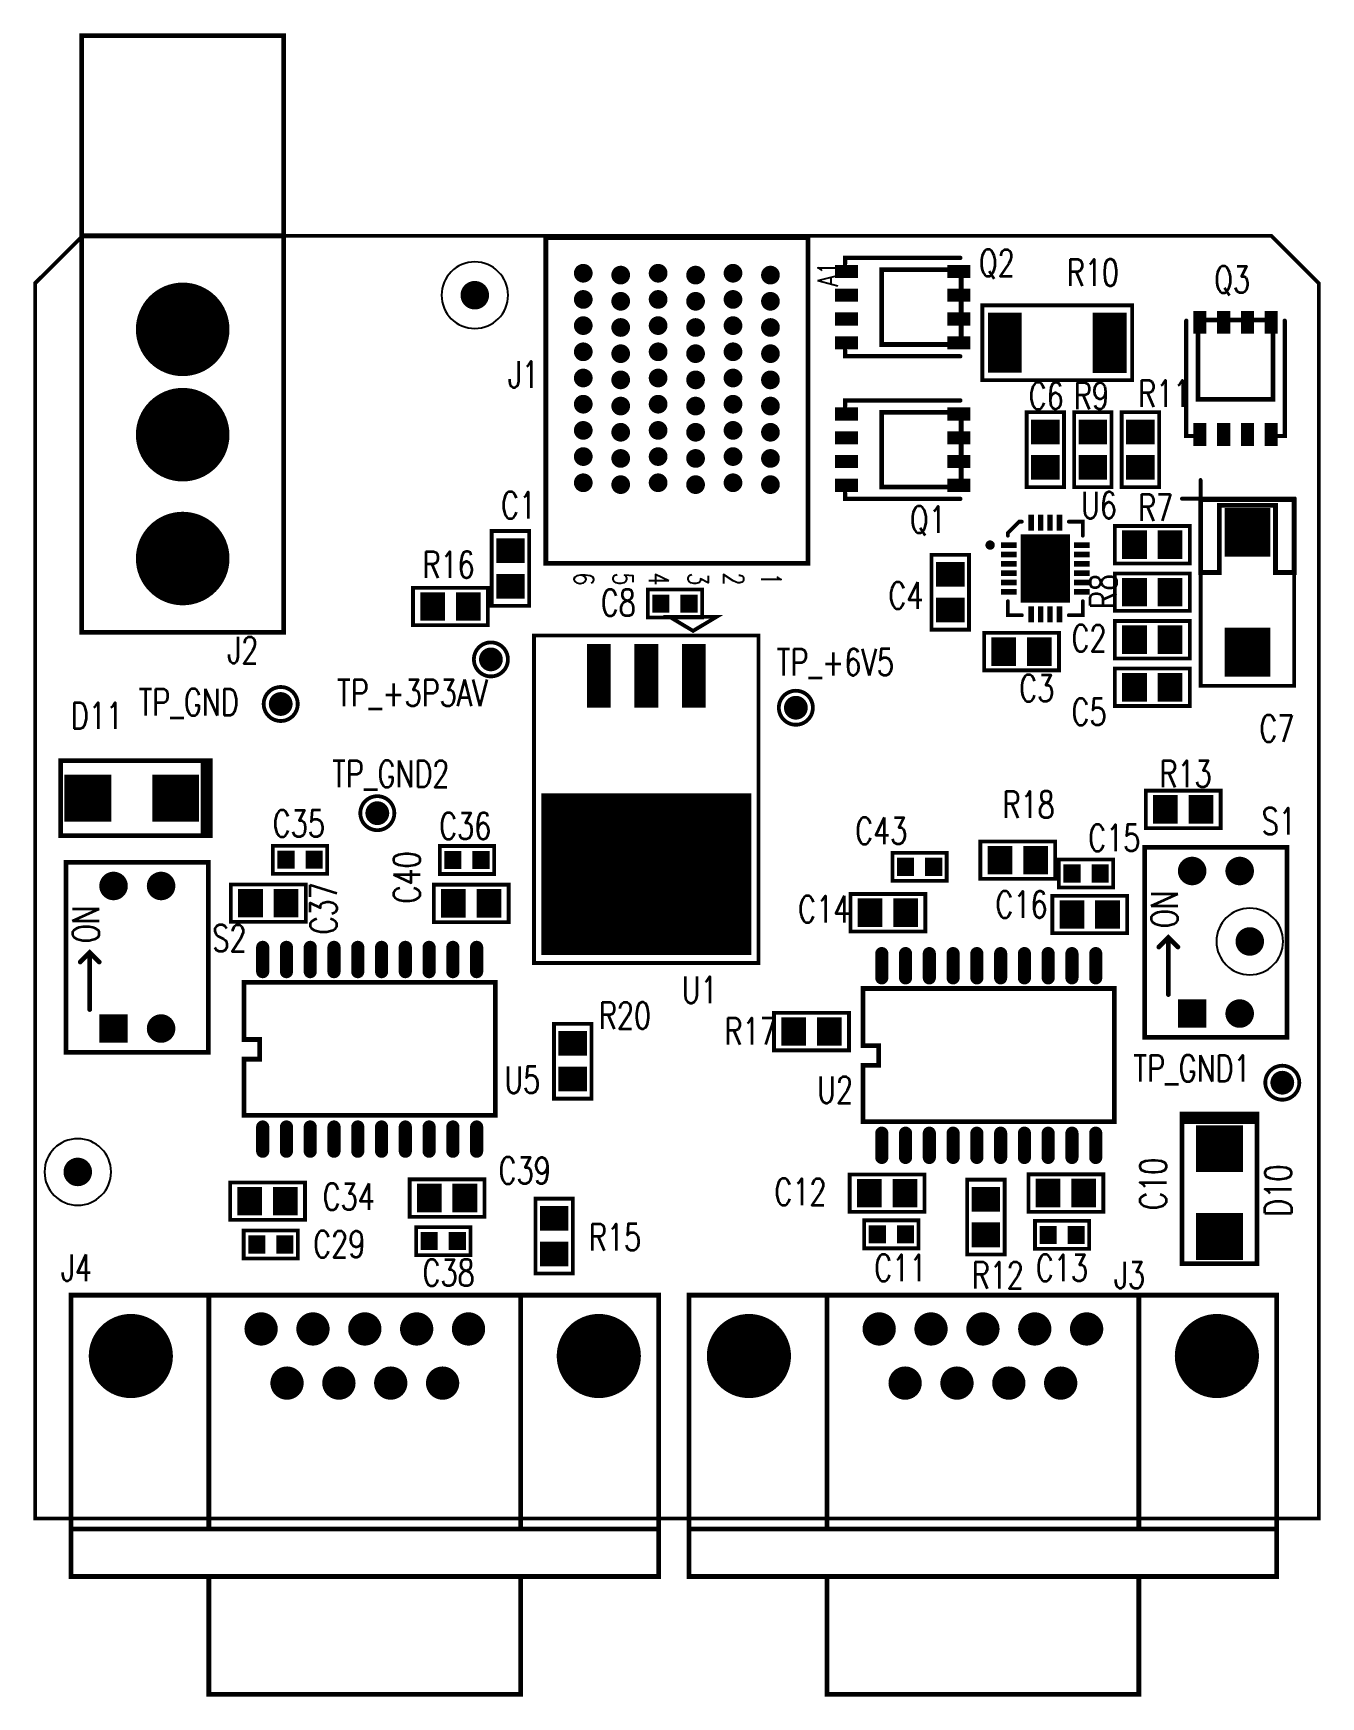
# Model space of a CAD drawing. Extents: x -0.1 to 68.7, y -9.5 to 79.4.
import ezdxf

# ---------------------------------------------------------------- set-up
doc = ezdxf.new("R2010")
doc.units = 0
doc.linetypes.add('KEEPOUT_00011110$0', pattern=[2, 1, 1])
for name, color, linetype in [('BOARD_OUTLINE_00', 254, 'CONTINUOUS'), ('DRIL_NPLTE_THRU_01', 3, 'CONTINUOUS'), ('DRIL_PLTE_THRU_01', 3, 'CONTINUOUS'), ('DRIL_SYMBOL', 254, 'CONTINUOUS'), ('KEEPOUT_-1', 254, 'CONTINUOUS'), ('PADS_INNER', 106, 'CONTINUOUS'), ('PADS_TOP', 106, 'CONTINUOUS'), ('PART_NAME_26', 5, 'CONTINUOUS'), ('PART_TOP_2DLINE_01', 5, 'CONTINUOUS'), ('PART_TOP_2DLINE_26', 1, 'CONTINUOUS'), ('PART_TOP_COPPER_01', 5, 'CONTINUOUS'), ('PART_TOP_COPPER_26', 1, 'CONTINUOUS'), ('PART_TOP_TEXT_26', 1, 'CONTINUOUS')]:
    doc.layers.add(name, color=color, linetype=linetype)
doc.styles.add('W0$1524', font='simplex', dxfattribs={"width": 0.75})
doc.styles.add('W0$2032', font='simplex', dxfattribs={"width": 0.75})

# ---------------------------------------------------------------- blocks, each defined once
blk = doc.blocks.new('SMOOTH_0$2032')
at = {"const_width": 0.1016}
blk.add_lwpolyline([(-0.0508, 0, 1), (0.0508, 0, 1)], format="xyb", close=True, dxfattribs=at)
blk = doc.blocks.new('BOARD_1')
at = {"layer": 'BOARD_OUTLINE_00', "const_width": 0.203}
blk.add_lwpolyline([(0, 0.008), (0, 66.044), (2.535, 68.579), (66.033, 68.579), (68.575, 66.037), (68.575, 0.008)], close=True, dxfattribs=at)
at = {"layer": 'BOARD_OUTLINE_00'}
for p in [(2.535, 68.579), (66.033, 68.579), (0, 66.044), (68.575, 66.037), (0, 0.008), (68.575, 0.008)]:
    blk.add_blockref('SMOOTH_0$2032', p, dxfattribs=at)
blk = doc.blocks.new('PART_BODY_TOP_2')
at = {"layer": 'PART_TOP_2DLINE_26', "const_width": 0.203}
for points in [[(-3.46, 15.35), (8.54, 15.35), (8.54, -2.15), (-3.46, -2.15)], [(0.04, -2.4), (-1.21, -3.15), (1.29, -3.15)]]:
    blk.add_lwpolyline(points, close=True, dxfattribs=at)
at = {"layer": 'PART_TOP_2DLINE_26'}
for p in [(-3.46, 15.35), (8.54, 15.35), (-3.46, -2.15), (0.04, -2.4), (8.54, -2.15), (-1.21, -3.15), (1.29, -3.15)]:
    blk.add_blockref('SMOOTH_0$2032', p, dxfattribs=at)
blk = doc.blocks.new('DRIL_HOLE_0')
blk.add_lwpolyline([(0, 0, 1), (0, 0, 1)], format="xyb", close=True)
blk = doc.blocks.new('PAD_0')
blk.add_lwpolyline([(0, 0, 1), (0, 0, 1)], format="xyb", close=True)
blk = doc.blocks.new('PAD_1')
at = {"const_width": 1.27}
blk.add_lwpolyline([(-1.7018, 0), (1.7018, 0)], dxfattribs=at)
blk = doc.blocks.new('STK_TOP_4')
at = {"layer": 'DRIL_PLTE_THRU_01'}
blk.add_blockref('DRIL_HOLE_0', (0, 0), dxfattribs=at)
at = {"layer": 'PADS_INNER'}
blk.add_blockref('PAD_0', (0, 0), dxfattribs=at)
at = {"layer": 'PADS_TOP', "rotation": 90}
blk.add_blockref('PAD_1', (0, 0), dxfattribs=at)
blk = doc.blocks.new('PAD_2')
at = {"const_width": 8.636}
blk.add_lwpolyline([(-5.6134, 0), (5.6134, 0)], dxfattribs=at)
blk = doc.blocks.new('STK_TOP_5')
at = {"layer": 'DRIL_PLTE_THRU_01'}
blk.add_blockref('DRIL_HOLE_0', (0, 0), dxfattribs=at)
at = {"layer": 'PADS_INNER'}
blk.add_blockref('PAD_0', (0, 0), dxfattribs=at)
at = {"layer": 'PADS_TOP'}
blk.add_blockref('PAD_2', (0, 0), dxfattribs=at)
blk = doc.blocks.new('SYM_TOP_3')
for name, p in [('PART_BODY_TOP_2', (0, 0)), ('STK_TOP_5', (2.54, 10.6)), ('STK_TOP_4', (0, 0)), ('STK_TOP_4', (2.54, 0)), ('STK_TOP_4', (5.08, 0))]:
    blk.add_blockref(name, p)
blk = doc.blocks.new('PART_TOP_0')
blk.add_blockref('SYM_TOP_3', (0, 0))
at = {"layer": 'PART_NAME_26', "style": 'W0$2032', "width": 0.75}
blk.add_text('U1', height=1.4224, rotation=180, dxfattribs=at).set_placement((0.653, 17.503))
blk = doc.blocks.new('SMOOTH_0$254')
at = {"const_width": 0.127}
blk.add_lwpolyline([(-0.0635, 0, 1), (0.0635, 0, 1)], format="xyb", close=True, dxfattribs=at)
blk = doc.blocks.new('PART_BODY_TOP_3')
at = {"layer": 'PART_TOP_2DLINE_26', "const_width": 0.254}
blk.add_lwpolyline([(-1, 1.27), (-1, 4.275), (-0.161, 4.275), (-0.161, 5.325), (-1, 5.325), (-1, 8.382), (12.43, 8.382), (12.43, 1.27)], close=True, dxfattribs=at)
at = {"layer": 'PART_TOP_2DLINE_26'}
for p in [(-1, 8.382), (12.43, 8.382), (-1, 5.325), (-0.161, 5.325), (-1, 4.275), (-0.161, 4.275), (-1, 1.27), (12.43, 1.27)]:
    blk.add_blockref('SMOOTH_0$254', p, dxfattribs=at)
blk = doc.blocks.new('PAD_3')
at = {"const_width": 0.35}
blk.add_lwpolyline([(-0.65, -0.175), (0.65, -0.175, 1), (0.65, 0.175), (-0.65, 0.175, 1)], format="xyb", close=True, dxfattribs=at)
blk = doc.blocks.new('STK_TOP_10')
at = {"layer": 'DRIL_NPLTE_THRU_01'}
blk.add_blockref('DRIL_HOLE_0', (0, 0), dxfattribs=at)
at = {"layer": 'PADS_INNER'}
blk.add_blockref('PAD_0', (0, 0), dxfattribs=at)
at = {"layer": 'PADS_TOP', "rotation": 90}
blk.add_blockref('PAD_3', (0, 0), dxfattribs=at)
blk = doc.blocks.new('SYM_TOP_4')
for name, p in [('STK_TOP_10', (0, 9.6)), ('STK_TOP_10', (1.27, 9.6)), ('STK_TOP_10', (2.54, 9.6)), ('STK_TOP_10', (3.81, 9.6)), ('STK_TOP_10', (5.08, 9.6)), ('STK_TOP_10', (6.35, 9.6)), ('STK_TOP_10', (7.62, 9.6)), ('STK_TOP_10', (8.89, 9.6)), ('STK_TOP_10', (10.16, 9.6)), ('STK_TOP_10', (11.43, 9.6)), ('PART_BODY_TOP_3', (0, 0)), ('STK_TOP_10', (0, 0)), ('STK_TOP_10', (1.27, 0)), ('STK_TOP_10', (2.54, 0)), ('STK_TOP_10', (3.81, 0)), ('STK_TOP_10', (5.08, 0)), ('STK_TOP_10', (6.35, 0)), ('STK_TOP_10', (7.62, 0)), ('STK_TOP_10', (8.89, 0)), ('STK_TOP_10', (10.16, 0)), ('STK_TOP_10', (11.43, 0))]:
    blk.add_blockref(name, p)
blk = doc.blocks.new('PART_TOP_1')
blk.add_blockref('SYM_TOP_4', (0, 0))
at = {"layer": 'PART_NAME_26', "style": 'W0$2032', "width": 0.75}
blk.add_text('U2', height=1.4224, dxfattribs=at).set_placement((-3.4544, 2.2606))
blk = doc.blocks.new('PART_BODY_TOP_4')
at = {"layer": 'PART_TOP_2DLINE_26', "const_width": 0.2032}
blk.add_lwpolyline([(-0.908738, 0, 1), (0.908738, 0, 1)], format="xyb", close=True, dxfattribs=at)
blk = doc.blocks.new('PAD_4')
at = {"const_width": 0.635}
blk.add_lwpolyline([(0, -0.3175, 1), (0, 0.3175, 1)], format="xyb", close=True, dxfattribs=at)
blk = doc.blocks.new('STK_TOP_11')
at = {"layer": 'DRIL_NPLTE_THRU_01'}
blk.add_blockref('DRIL_HOLE_0', (0, 0), dxfattribs=at)
at = {"layer": 'PADS_INNER'}
blk.add_blockref('PAD_0', (0, 0), dxfattribs=at)
at = {"layer": 'PADS_TOP'}
blk.add_blockref('PAD_4', (0, 0), dxfattribs=at)
blk = doc.blocks.new('SYM_TOP_5')
for name in ['PART_BODY_TOP_4', 'STK_TOP_11']:
    blk.add_blockref(name, (0, 0))
blk = doc.blocks.new('PART_TOP_2')
blk.add_blockref('SYM_TOP_5', (0, 0))
at = {"layer": 'PART_NAME_26', "style": 'W0$2032', "width": 0.75}
blk.add_text('TP_+3P3AV', height=1.4224, dxfattribs=at).set_placement((-8.22706, -2.50444))
blk = doc.blocks.new('PART_TOP_3')
blk.add_blockref('SYM_TOP_5', (0, 0))
at = {"layer": 'PART_NAME_26', "style": 'W0$2032', "width": 0.75}
blk.add_text('TP_+6V5', height=1.4224, dxfattribs=at).set_placement((-1.02362, 1.72974))
blk = doc.blocks.new('PART_BODY_TOP_6')
at = {"layer": 'PART_TOP_2DLINE_26', "const_width": 0.254}
blk.add_lwpolyline([(-10.157206, -13.2334), (-10.157206, 1.8034), (21.237194, 1.8034), (21.237194, -13.2334)], close=True, dxfattribs=at)
for points in [[(-2.791206, -10.6934), (-2.791206, 1.8034)], [(13.871194, -10.6934), (13.871194, 1.8034)], [(-10.157206, -10.6934), (21.237194, -10.6934)], [(-2.791206, -13.2334), (-2.791206, -19.5326), (13.871194, -19.5326), (13.871194, -13.2334)]]:
    blk.add_lwpolyline(points, dxfattribs=at)
at = {"layer": 'PART_TOP_2DLINE_26'}
for p in [(-10.157206, 1.8034), (-2.791206, 1.8034), (13.871194, 1.8034), (21.237194, 1.8034), (-10.157206, -10.6934), (-2.791206, -10.6934), (13.871194, -10.6934), (21.237194, -10.6934), (-10.157206, -13.2334), (-2.791206, -13.2334), (13.871194, -13.2334), (21.237194, -13.2334), (-2.791206, -19.5326), (13.871194, -19.5326)]:
    blk.add_blockref('SMOOTH_0$254', p, dxfattribs=at)
blk = doc.blocks.new('DRIL_SYMBOL_1$1176')
at = {"layer": 'DRIL_SYMBOL', "const_width": 0.0508}
for points in [[(-0.254, 0), (0.254, 0)], [(0, -0.254), (0, 0.254)]]:
    blk.add_lwpolyline(points, dxfattribs=at)
blk = doc.blocks.new('DRIL_HOLE_1$1176')
at = {"const_width": 0.5588}
blk.add_lwpolyline([(-0.2794, 0, 1), (0.2794, 0, 1)], format="xyb", close=True, dxfattribs=at)
blk.add_blockref('DRIL_SYMBOL_1$1176', (0, 0))
blk = doc.blocks.new('PAD_5')
at = {"const_width": 0.889}
blk.add_lwpolyline([(0, -0.4445, 1), (0, 0.4445, 1)], format="xyb", close=True, dxfattribs=at)
blk = doc.blocks.new('STK_TOP_14')
at = {"layer": 'DRIL_PLTE_THRU_01'}
blk.add_blockref('DRIL_HOLE_1$1176', (0, 0), dxfattribs=at)
at = {"layer": 'PADS_INNER'}
blk.add_blockref('PAD_5', (0, 0), dxfattribs=at)
at = {"layer": 'PADS_TOP'}
blk.add_blockref('PAD_5', (0, 0), dxfattribs=at)
blk = doc.blocks.new('DRIL_SYMBOL_3$2512')
at = {"layer": 'DRIL_SYMBOL', "const_width": 0.0508}
for points in [[(-0.254, 0), (0.254, 0)], [(0, -0.254), (0, 0.254)]]:
    blk.add_lwpolyline(points, dxfattribs=at)
blk = doc.blocks.new('DRIL_HOLE_3$2512')
at = {"const_width": 1.6256}
blk.add_lwpolyline([(-0.8128, 0, 1), (0.8128, 0, 1)], format="xyb", close=True, dxfattribs=at)
blk.add_blockref('DRIL_SYMBOL_3$2512', (0, 0))
blk = doc.blocks.new('PAD_6')
at = {"const_width": 2.2479}
blk.add_lwpolyline([(0, -1.12395, 1), (0, 1.12395, 1)], format="xyb", close=True, dxfattribs=at)
blk = doc.blocks.new('STK_TOP_15')
at = {"layer": 'DRIL_PLTE_THRU_01'}
blk.add_blockref('DRIL_HOLE_3$2512', (0, 0), dxfattribs=at)
at = {"layer": 'PADS_INNER'}
blk.add_blockref('PAD_6', (0, 0), dxfattribs=at)
at = {"layer": 'PADS_TOP'}
blk.add_blockref('PAD_6', (0, 0), dxfattribs=at)
blk = doc.blocks.new('SYM_TOP_7')
for name, p in [('PART_BODY_TOP_6', (0, 0)), ('STK_TOP_15', (-6.960108, -1.4478)), ('STK_TOP_14', (0, 0)), ('STK_TOP_14', (2.76987, 0)), ('STK_TOP_14', (5.539994, 0)), ('STK_TOP_14', (8.310118, 0)), ('STK_TOP_14', (11.079988, 0)), ('STK_TOP_15', (18.040096, -1.4478)), ('STK_TOP_14', (1.385062, -2.8956)), ('STK_TOP_14', (4.154932, -2.8956)), ('STK_TOP_14', (6.925056, -2.8956)), ('STK_TOP_14', (9.694926, -2.8956))]:
    blk.add_blockref(name, p)
blk = doc.blocks.new('PART_TOP_4')
blk.add_blockref('SYM_TOP_7', (0, 0))
at = {"layer": 'PART_NAME_26', "style": 'W0$2032', "width": 0.75}
blk.add_text('J3', height=1.4224, dxfattribs=at).set_placement((12.558, 2.169))
blk = doc.blocks.new('PART_BODY_TOP_5')
at = {"layer": 'PART_TOP_2DLINE_26', "const_width": 0.203}
blk.add_lwpolyline([(-2, -1), (2, -1), (2, 1), (-2, 1), (-2, -1)], dxfattribs=at)
at = {"layer": 'PART_TOP_2DLINE_26'}
for p in [(-2, 1), (2, 1), (-2, -1), (-2, -1), (2, -1)]:
    blk.add_blockref('SMOOTH_0$2032', p, dxfattribs=at)
blk = doc.blocks.new('PAD_7')
at = {"const_width": 1.321}
blk.add_lwpolyline([(-0.762, 0), (0.762, 0)], dxfattribs=at)
blk = doc.blocks.new('STK_TOP_13')
at = {"layer": 'DRIL_PLTE_THRU_01'}
blk.add_blockref('DRIL_HOLE_0', (0, 0), dxfattribs=at)
at = {"layer": 'PADS_INNER'}
blk.add_blockref('PAD_0', (0, 0), dxfattribs=at)
at = {"layer": 'PADS_TOP', "rotation": 90}
blk.add_blockref('PAD_7', (0, 0), dxfattribs=at)
blk = doc.blocks.new('SYM_TOP_6')
for name, p in [('PART_BODY_TOP_5', (0, 0)), ('STK_TOP_13', (-0.95, 0)), ('STK_TOP_13', (0.95, 0))]:
    blk.add_blockref(name, p)
blk = doc.blocks.new('PART_TOP_5')
blk.add_blockref('SYM_TOP_6', (0, 0))
at = {"layer": 'PART_NAME_26', "style": 'W0$2032', "width": 0.75}
blk.add_text('R7', height=1.4224, dxfattribs=at).set_placement((-0.762, 1.27))
blk = doc.blocks.new('PART_BODY_TOP_7')
at = {"layer": 'PART_TOP_2DLINE_26', "const_width": 0.203}
blk.add_lwpolyline([(-1.45, -0.75), (1.45, -0.75), (1.45, 0.75), (-1.45, 0.75), (-1.45, -0.75)], dxfattribs=at)
at = {"layer": 'PART_TOP_2DLINE_26'}
for p in [(-1.45, 0.75), (1.45, 0.75), (-1.45, -0.75), (-1.45, -0.75), (1.45, -0.75)]:
    blk.add_blockref('SMOOTH_0$2032', p, dxfattribs=at)
blk = doc.blocks.new('PAD_8')
at = {"const_width": 0.9144}
blk.add_lwpolyline([(-0.4826, 0), (0.4826, 0)], dxfattribs=at)
blk = doc.blocks.new('STK_TOP_18')
at = {"layer": 'DRIL_NPLTE_THRU_01'}
blk.add_blockref('DRIL_HOLE_0', (0, 0), dxfattribs=at)
at = {"layer": 'PADS_INNER'}
blk.add_blockref('PAD_0', (0, 0), dxfattribs=at)
at = {"layer": 'PADS_TOP', "rotation": 90}
blk.add_blockref('PAD_8', (0, 0), dxfattribs=at)
blk = doc.blocks.new('STK_TOP_17')
at = {"layer": 'DRIL_NPLTE_THRU_01'}
blk.add_blockref('DRIL_HOLE_0', (0, 0), dxfattribs=at)
at = {"layer": 'PADS_INNER'}
blk.add_blockref('PAD_0', (0, 0), dxfattribs=at)
at = {"layer": 'PADS_TOP', "rotation": 90}
blk.add_blockref('PAD_8', (0, 0), dxfattribs=at)
blk = doc.blocks.new('SYM_TOP_8')
for name, p in [('STK_TOP_18', (-0.75, 0)), ('STK_TOP_17', (0.75, 0)), ('PART_BODY_TOP_7', (0, 0))]:
    blk.add_blockref(name, p)
blk = doc.blocks.new('PART_TOP_6')
blk.add_blockref('SYM_TOP_8', (0, 0))
at = {"layer": 'PART_NAME_26', "style": 'W0$2032', "width": 0.75}
blk.add_text('C11', height=1.4224, rotation=180, dxfattribs=at).set_placement((0.919, 2.507))
blk = doc.blocks.new('PART_TOP_9')
blk.add_blockref('SYM_TOP_4', (0, 0))
at = {"layer": 'PART_NAME_26', "style": 'W0$2032', "width": 0.75}
blk.add_text('U5', height=1.4224, dxfattribs=at).set_placement((12.90574, 2.46126))
blk = doc.blocks.new('PART_TOP_10')
blk.add_blockref('SYM_TOP_8', (0, 0))
at = {"layer": 'PART_NAME_26', "style": 'W0$2032', "width": 0.75}
blk.add_text('C13', height=1.4224, dxfattribs=at).set_placement((-1.40462, -2.4765))
blk = doc.blocks.new('PART_TOP_11')
blk.add_blockref('SYM_TOP_8', (0, 0))
at = {"layer": 'PART_NAME_26', "style": 'W0$2032', "width": 0.75}
blk.add_text('C43', height=1.4224, dxfattribs=at).set_placement((-3.4417, 1.21666))
blk = doc.blocks.new('PART_TOP_12')
blk.add_blockref('SYM_TOP_8', (0, 0))
at = {"layer": 'PART_NAME_26', "style": 'W0$2032', "width": 0.75}
blk.add_text('C15', height=1.4224, dxfattribs=at).set_placement((0.11176, 1.19126))
blk = doc.blocks.new('PART_TOP_21')
blk.add_blockref('SYM_TOP_8', (0, 0))
at = {"layer": 'PART_NAME_26', "style": 'W0$2032', "width": 0.75}
blk.add_text('C29', height=1.4224, rotation=180, dxfattribs=at).set_placement((-2.263, 0.693))
blk = doc.blocks.new('PART_TOP_22')
blk.add_blockref('SYM_TOP_8', (0, 0))
at = {"layer": 'PART_NAME_26', "style": 'W0$2032', "width": 0.75}
blk.add_text('C38', height=1.4224, dxfattribs=at).set_placement((-1.11252, -2.39776))
blk = doc.blocks.new('PART_TOP_23')
blk.add_blockref('SYM_TOP_8', (0, 0))
at = {"layer": 'PART_NAME_26', "style": 'W0$2032', "width": 0.75}
blk.add_text('C35', height=1.4224, dxfattribs=at).set_placement((-1.4605, 1.22174))
blk = doc.blocks.new('PART_TOP_24')
blk.add_blockref('SYM_TOP_8', (0, 0))
at = {"layer": 'PART_NAME_26', "style": 'W0$2032', "width": 0.75}
blk.add_text('C36', height=1.4224, dxfattribs=at).set_placement((-1.4859, 1.10744))
blk = doc.blocks.new('PART_TOP_25')
blk.add_blockref('SYM_TOP_6', (0, 0))
at = {"layer": 'PART_NAME_26', "style": 'W0$2032', "width": 0.75}
blk.add_text('R8', height=1.4224, rotation=270, dxfattribs=at).set_placement((1.905, 0.889))
blk = doc.blocks.new('PART_TOP_26')
blk.add_blockref('SYM_TOP_6', (0, 0))
at = {"layer": 'PART_NAME_26', "style": 'W0$2032', "width": 0.75}
blk.add_text('R9', height=1.4224, rotation=90, dxfattribs=at).set_placement((-2.159, -1.016))
blk = doc.blocks.new('PART_BODY_TOP_9')
at = {"layer": 'PART_TOP_2DLINE_26', "const_width": 0.203}
blk.add_lwpolyline([(-4, -2), (4, -2), (4, 2), (-4, 2), (-4, -2)], dxfattribs=at)
at = {"layer": 'PART_TOP_2DLINE_26'}
for p in [(-4, 2), (4, 2), (-4, -2), (-4, -2), (4, -2)]:
    blk.add_blockref('SMOOTH_0$2032', p, dxfattribs=at)
blk = doc.blocks.new('PAD_10')
at = {"const_width": 1.8034}
blk.add_lwpolyline([(-1.6129, 0), (1.6129, 0)], dxfattribs=at)
blk = doc.blocks.new('STK_TOP_24')
at = {"layer": 'DRIL_PLTE_THRU_01'}
blk.add_blockref('DRIL_HOLE_0', (0, 0), dxfattribs=at)
at = {"layer": 'PADS_INNER'}
blk.add_blockref('PAD_0', (0, 0), dxfattribs=at)
at = {"layer": 'PADS_TOP', "rotation": 90}
blk.add_blockref('PAD_10', (0, 0), dxfattribs=at)
blk = doc.blocks.new('PAD_11')
at = {"const_width": 1.8034}
blk.add_lwpolyline([(-1.6002, 0), (1.6002, 0)], dxfattribs=at)
blk = doc.blocks.new('STK_TOP_23')
at = {"layer": 'DRIL_PLTE_THRU_01'}
blk.add_blockref('DRIL_HOLE_0', (0, 0), dxfattribs=at)
at = {"layer": 'PADS_INNER'}
blk.add_blockref('PAD_0', (0, 0), dxfattribs=at)
at = {"layer": 'PADS_TOP', "rotation": 90}
blk.add_blockref('PAD_11', (0, 0), dxfattribs=at)
blk = doc.blocks.new('SYM_TOP_10')
for name, p in [('PART_BODY_TOP_9', (0, 0)), ('STK_TOP_24', (-2.8, 0)), ('STK_TOP_23', (2.8, 0))]:
    blk.add_blockref(name, p)
blk = doc.blocks.new('PART_TOP_27')
blk.add_blockref('SYM_TOP_10', (0, 0))
at = {"layer": 'PART_NAME_26', "style": 'W0$2032', "width": 0.75}
blk.add_text('R10', height=1.4224, rotation=180, dxfattribs=at).set_placement((-0.508, -3.048))
blk = doc.blocks.new('PART_TOP_28')
blk.add_blockref('SYM_TOP_6', (0, 0))
at = {"layer": 'PART_NAME_26', "style": 'W0$2032', "width": 0.75}
blk.add_text('R11', height=1.4224, rotation=270, dxfattribs=at).set_placement((2.286, 0.127))
blk = doc.blocks.new('PART_TOP_29')
blk.add_blockref('SYM_TOP_7', (0, 0))
at = {"layer": 'PART_NAME_26', "style": 'W0$2032', "width": 0.75}
blk.add_text('J4', height=1.4224, dxfattribs=at).set_placement((-10.683, 2.55))
blk = doc.blocks.new('PART_TOP_30')
blk.add_blockref('SYM_TOP_5', (0, 0))
at = {"layer": 'PART_NAME_26', "style": 'W0$2032', "width": 0.75}
blk.add_text('TP_GND', height=1.4224, dxfattribs=at).set_placement((-7.5946, -0.6096))
blk = doc.blocks.new('PART_TOP_31')
blk.add_blockref('SYM_TOP_5', (0, 0))
at = {"layer": 'PART_NAME_26', "style": 'W0$2032', "width": 0.75}
blk.add_text('TP_GND1', height=1.4224, dxfattribs=at).set_placement((-7.96036, 0.05588))
blk = doc.blocks.new('PART_TOP_32')
blk.add_blockref('SYM_TOP_5', (0, 0))
at = {"layer": 'PART_NAME_26', "style": 'W0$2032', "width": 0.75}
blk.add_text('TP_GND2', height=1.4224, dxfattribs=at).set_placement((-2.413, 1.397))
blk = doc.blocks.new('PART_BODY_TOP_10')
at = {"layer": 'PART_TOP_2DLINE_26', "const_width": 0.254}
blk.add_lwpolyline([(-1.27, 2.54), (8.89, 2.54), (8.89, -5.07), (-1.27, -5.07)], close=True, dxfattribs=at)
for points in [[(3.556, 1.778), (4.064, 1.27), (3.556, 0.762)], [(1.016, 1.27), (4.064, 1.27)]]:
    blk.add_lwpolyline(points, dxfattribs=at)
at = {"layer": 'PART_TOP_2DLINE_26'}
for p in [(-1.27, 2.54), (3.556, 1.778), (8.89, 2.54), (1.016, 1.27), (4.064, 1.27), (4.064, 1.27), (3.556, 0.762), (-1.27, -5.07), (8.89, -5.07)]:
    blk.add_blockref('SMOOTH_0$254', p, dxfattribs=at)
at = {"layer": 'PART_TOP_TEXT_26', "style": 'W0$2032', "width": 0.75}
blk.add_text('ON', height=1.4224, dxfattribs=at).set_placement((4.572, 0.762))
blk = doc.blocks.new('DRIL_SYMBOL_0$9144')
at = {"layer": 'DRIL_SYMBOL', "const_width": 0.0508}
for points in [[(-0.254, 0), (0.254, 0)], [(0, -0.254), (0, 0.254)]]:
    blk.add_lwpolyline(points, dxfattribs=at)
blk = doc.blocks.new('DRIL_HOLE_0$9144')
at = {"const_width": 0.4572}
blk.add_lwpolyline([(-0.2286, 0, 1), (0.2286, 0, 1)], format="xyb", close=True, dxfattribs=at)
blk.add_blockref('DRIL_SYMBOL_0$9144', (0, 0))
blk = doc.blocks.new('PAD_12')
at = {"const_width": 1.524}
blk.add_lwpolyline([(-0.762, 0), (0.762, 0)], dxfattribs=at)
blk = doc.blocks.new('STK_TOP_27')
at = {"layer": 'DRIL_PLTE_THRU_01'}
blk.add_blockref('DRIL_HOLE_0$9144', (0, 0), dxfattribs=at)
at = {"layer": 'PADS_INNER'}
blk.add_blockref('PAD_12', (0, 0), dxfattribs=at)
at = {"layer": 'PADS_TOP'}
blk.add_blockref('PAD_12', (0, 0), dxfattribs=at)
blk = doc.blocks.new('PAD_13')
at = {"const_width": 0.762}
blk.add_lwpolyline([(0, -0.381, 1), (0, 0.381, 1)], format="xyb", close=True, dxfattribs=at)
blk = doc.blocks.new('STK_TOP_26')
at = {"layer": 'DRIL_PLTE_THRU_01'}
blk.add_blockref('DRIL_HOLE_0$9144', (0, 0), dxfattribs=at)
at = {"layer": 'PADS_INNER'}
blk.add_blockref('PAD_13', (0, 0), dxfattribs=at)
at = {"layer": 'PADS_TOP'}
blk.add_blockref('PAD_13', (0, 0), dxfattribs=at)
blk = doc.blocks.new('SYM_TOP_11')
for name, p in [('PART_BODY_TOP_10', (0, 0)), ('STK_TOP_27', (0, 0)), ('STK_TOP_26', (7.62, 0)), ('STK_TOP_26', (0, -2.54)), ('STK_TOP_26', (7.62, -2.54))]:
    blk.add_blockref(name, p)
blk = doc.blocks.new('PART_TOP_33')
blk.add_blockref('SYM_TOP_11', (0, 0))
at = {"layer": 'PART_NAME_26', "style": 'W0$2032', "width": 0.75}
blk.add_text('S1', height=1.4224, rotation=270, dxfattribs=at).set_placement((9.568, -3.713))
blk = doc.blocks.new('PART_TOP_34')
blk.add_blockref('SYM_TOP_11', (0, 0))
at = {"layer": 'PART_NAME_26', "style": 'W0$2032', "width": 0.75}
blk.add_text('S2', height=1.4224, rotation=270, dxfattribs=at).set_placement((4.11988, -5.27812))
blk = doc.blocks.new('PART_BODY_TOP_11')
at = {"layer": 'PART_TOP_2DLINE_26', "const_width": 0.2032}
for points in [[(-5, -2.5), (5, -2.5), (5, 2.5), (-5, 2.5), (-5, -2.5)], [(-5, -1.1), (-5, -3.5)], [(-3, -2.5), (-6, -2.5)]]:
    blk.add_lwpolyline(points, dxfattribs=at)
at = {"layer": 'PART_TOP_COPPER_26', "const_width": 0.254}
blk.add_lwpolyline([(-1.05156, 1.5), (-1.05156, 2.5), (-4.95, 2.5), (-4.95, -2.5), (-1.05156, -2.5), (-1.05156, -1.5), (-4.65, -1.5), (-4.65, 1.5)], close=True, dxfattribs=at)
at = {"layer": 'PART_TOP_2DLINE_26'}
for p in [(-5, 2.5), (5, 2.5), (-5, -1.1), (-6, -2.5), (-5, -2.5), (-5, -2.5), (-3, -2.5), (5, -2.5), (-5, -3.5)]:
    blk.add_blockref('SMOOTH_0$2032', p, dxfattribs=at)
at = {"layer": 'PART_TOP_COPPER_26'}
for p in [(-4.95, 2.5), (-1.05156, 2.5), (-4.65, 1.5), (-1.05156, 1.5), (-4.65, -1.5), (-1.05156, -1.5), (-4.95, -2.5), (-1.05156, -2.5)]:
    blk.add_blockref('SMOOTH_0$254', p, dxfattribs=at)
blk = doc.blocks.new('PAD_14')
at = {"const_width": 2.4384}
blk.add_lwpolyline([(-1.3081, 0), (1.3081, 0)], dxfattribs=at)
blk = doc.blocks.new('STK_TOP_28')
at = {"layer": 'DRIL_PLTE_THRU_01'}
blk.add_blockref('DRIL_HOLE_0', (0, 0), dxfattribs=at)
at = {"layer": 'PADS_INNER'}
blk.add_blockref('PAD_0', (0, 0), dxfattribs=at)
at = {"layer": 'PADS_TOP'}
blk.add_blockref('PAD_14', (0, 0), dxfattribs=at)
blk = doc.blocks.new('SYM_TOP_12')
for name, p in [('PART_BODY_TOP_11', (0, 0)), ('STK_TOP_28', (-3.2, 0)), ('STK_TOP_28', (3.2, 0))]:
    blk.add_blockref(name, p)
blk = doc.blocks.new('PART_TOP_35')
blk.add_blockref('SYM_TOP_12', (0, 0))
at = {"layer": 'PART_NAME_26', "style": 'W0$2032', "width": 0.75}
blk.add_text('C7', height=1.4224, rotation=90, dxfattribs=at).set_placement((8.001, 0.635))
blk = doc.blocks.new('PART_BODY_TOP_8')
at = {"layer": 'PART_TOP_2DLINE_26', "const_width": 0.203}
blk.add_lwpolyline([(-2, -1), (2, -1), (2, 1), (-2, 1), (-2, -1)], dxfattribs=at)
at = {"layer": 'PART_TOP_2DLINE_26'}
for p in [(-2, 1), (2, 1), (-2, -1), (-2, -1), (2, -1)]:
    blk.add_blockref('SMOOTH_0$2032', p, dxfattribs=at)
blk = doc.blocks.new('SYM_TOP_9')
for name, p in [('PART_BODY_TOP_8', (0, 0)), ('STK_TOP_13', (-0.95, 0)), ('STK_TOP_13', (0.95, 0))]:
    blk.add_blockref(name, p)
blk = doc.blocks.new('PART_TOP_36')
blk.add_blockref('SYM_TOP_9', (0, 0))
at = {"layer": 'PART_NAME_26', "style": 'W0$2032', "width": 0.75}
blk.add_text('C1', height=1.4224, rotation=270, dxfattribs=at).set_placement((2.667, 0.508))
blk = doc.blocks.new('PART_TOP_37')
blk.add_blockref('SYM_TOP_9', (0, 0))
at = {"layer": 'PART_NAME_26', "style": 'W0$2032', "width": 0.75}
blk.add_text('C10', height=1.4224, rotation=90, dxfattribs=at).set_placement((5.37718, -0.9017))
blk = doc.blocks.new('PART_TOP_38')
blk.add_blockref('SYM_TOP_9', (0, 0))
at = {"layer": 'PART_NAME_26', "style": 'W0$2032', "width": 0.75}
blk.add_text('C12', height=1.4224, rotation=180, dxfattribs=at).set_placement((6.02488, 0.64516))
blk = doc.blocks.new('PART_TOP_39')
blk.add_blockref('SYM_TOP_9', (0, 0))
at = {"layer": 'PART_NAME_26', "style": 'W0$2032', "width": 0.75}
blk.add_text('C14', height=1.4224, rotation=180, dxfattribs=at).set_placement((4.79806, 0.5207))
blk = doc.blocks.new('PART_TOP_40')
blk.add_blockref('SYM_TOP_9', (0, 0))
at = {"layer": 'PART_NAME_26', "style": 'W0$2032', "width": 0.75}
blk.add_text('C16', height=1.4224, dxfattribs=at).set_placement((-5.03936, -0.17018))
blk = doc.blocks.new('PART_TOP_49')
blk.add_blockref('SYM_TOP_9', (0, 0))
at = {"layer": 'PART_NAME_26', "style": 'W0$2032', "width": 0.75}
blk.add_text('C34', height=1.4224, rotation=180, dxfattribs=at).set_placement((-2.944, 0.47))
blk = doc.blocks.new('PART_TOP_50')
blk.add_blockref('SYM_TOP_9', (0, 0))
at = {"layer": 'PART_NAME_26', "style": 'W0$2032', "width": 0.75}
blk.add_text('C37', height=1.4224, rotation=270, dxfattribs=at).set_placement((-3.665, 1.664))
blk = doc.blocks.new('PART_TOP_51')
blk.add_blockref('SYM_TOP_9', (0, 0))
at = {"layer": 'PART_NAME_26', "style": 'W0$2032', "width": 0.75}
blk.add_text('C39', height=1.4224, dxfattribs=at).set_placement((2.75082, 0.75946))
blk = doc.blocks.new('PART_TOP_52')
blk.add_blockref('SYM_TOP_9', (0, 0))
at = {"layer": 'PART_NAME_26', "style": 'W0$2032', "width": 0.75}
blk.add_text('C40', height=1.4224, rotation=90, dxfattribs=at).set_placement((-2.7305, -0.00254))
blk = doc.blocks.new('PART_TOP_61')
blk.add_blockref('SYM_TOP_6', (0, 0))
at = {"layer": 'PART_NAME_26', "style": 'W0$2032', "width": 0.75}
blk.add_text('R12', height=1.4224, rotation=90, dxfattribs=at).set_placement((3.81, -0.762))
blk = doc.blocks.new('PART_TOP_62')
blk.add_blockref('SYM_TOP_6', (0, 0))
at = {"layer": 'PART_NAME_26', "style": 'W0$2032', "width": 0.75}
blk.add_text('R13', height=1.4224, dxfattribs=at).set_placement((-1.27, 1.1938))
blk = doc.blocks.new('PART_TOP_64')
blk.add_blockref('SYM_TOP_6', (0, 0))
at = {"layer": 'PART_NAME_26', "style": 'W0$2032', "width": 0.75}
blk.add_text('R15', height=1.4224, rotation=270, dxfattribs=at).set_placement((-0.762, -1.854))
blk = doc.blocks.new('PART_TOP_65')
blk.add_blockref('SYM_TOP_6', (0, 0))
at = {"layer": 'PART_NAME_26', "style": 'W0$2032', "width": 0.75}
blk.add_text('R16', height=1.4224, rotation=180, dxfattribs=at).set_placement((1.494, -1.524))
blk = doc.blocks.new('PART_TOP_66')
blk.add_blockref('SYM_TOP_6', (0, 0))
at = {"layer": 'PART_NAME_26', "style": 'W0$2032', "width": 0.75}
blk.add_text('R17', height=1.4224, rotation=180, dxfattribs=at).set_placement((4.65328, 0.69596))
blk = doc.blocks.new('PART_TOP_67')
blk.add_blockref('SYM_TOP_6', (0, 0))
at = {"layer": 'PART_NAME_26', "style": 'W0$2032', "width": 0.75}
blk.add_text('R18', height=1.4224, dxfattribs=at).set_placement((-0.8128, 2.2606))
blk = doc.blocks.new('PART_TOP_70')
blk.add_blockref('SYM_TOP_6', (0, 0))
at = {"layer": 'PART_NAME_26', "style": 'W0$2032', "width": 0.75}
blk.add_text('R20', height=1.4224, rotation=90, dxfattribs=at).set_placement((-1.727, 1.397))
blk = doc.blocks.new('PART_TOP_74')
blk.add_blockref('SYM_TOP_8', (0, 0))
at = {"layer": 'PART_NAME_26', "style": 'W0$2032', "width": 0.75}
blk.add_text('C8', height=1.4224, rotation=180, dxfattribs=at).set_placement((3.9624, 0.66294))
blk = doc.blocks.new('PART_TOP_75')
blk.add_blockref('SYM_TOP_9', (0, 0))
at = {"layer": 'PART_NAME_26', "style": 'W0$2032', "width": 0.75}
blk.add_text('C2', height=1.4224, dxfattribs=at).set_placement((-4.318, -0.635))
blk = doc.blocks.new('PART_BODY_TOP_1386')
at = {"layer": 'PART_TOP_2DLINE_26', "const_width": 0.254}
blk.add_lwpolyline([(-5.4, 16.2), (5.4, 16.2), (5.4, -15.7), (-5.4, -15.7)], close=True, dxfattribs=at)
blk.add_lwpolyline([(-5.4, -5), (5.4, -5)], dxfattribs=at)
at = {"layer": 'PART_TOP_2DLINE_26'}
for p in [(-5.4, 16.2), (5.4, 16.2), (-5.4, -5), (5.4, -5), (-5.4, -15.7), (5.4, -15.7)]:
    blk.add_blockref('SMOOTH_0$254', p, dxfattribs=at)
blk = doc.blocks.new('DRIL_SYMBOL_4')
at = {"layer": 'DRIL_SYMBOL', "const_width": 0.0508}
for points in [[(-0.254, 0), (0.254, 0)], [(0, -0.254), (0, 0.254)]]:
    blk.add_lwpolyline(points, dxfattribs=at)
blk = doc.blocks.new('DRIL_HOLE_4')
at = {"const_width": 2}
blk.add_lwpolyline([(-1, 0, 1), (1, 0, 1)], format="xyb", close=True, dxfattribs=at)
blk.add_blockref('DRIL_SYMBOL_4', (0, 0))
blk = doc.blocks.new('PAD_15')
at = {"const_width": 2.5}
blk.add_lwpolyline([(0, -1.25, 1), (0, 1.25, 1)], format="xyb", close=True, dxfattribs=at)
blk = doc.blocks.new('STK_TOP_303')
at = {"layer": 'DRIL_PLTE_THRU_01'}
blk.add_blockref('DRIL_HOLE_4', (0, 0), dxfattribs=at)
at = {"layer": 'PADS_INNER'}
blk.add_blockref('PAD_15', (0, 0), dxfattribs=at)
at = {"layer": 'PADS_TOP'}
blk.add_blockref('PAD_15', (0, 0), dxfattribs=at)
blk = doc.blocks.new('SYM_TOP_15')
for name, p in [('PART_BODY_TOP_1386', (0, 0)), ('STK_TOP_303', (0, 12.25)), ('STK_TOP_303', (0, 5.63)), ('STK_TOP_303', (0, 0))]:
    blk.add_blockref(name, p)
blk = doc.blocks.new('PART_TOP_86')
blk.add_blockref('SYM_TOP_15', (0, 0))
at = {"layer": 'PART_NAME_26', "style": 'W0$2032', "width": 0.75}
blk.add_text('J2', height=1.4224, rotation=180, dxfattribs=at).set_placement((-2.397, 17.86))
blk = doc.blocks.new('PART_TOP_87')
blk.add_blockref('SYM_TOP_9', (0, 0))
at = {"layer": 'PART_NAME_26', "style": 'W0$2032', "width": 0.75}
blk.add_text('C3', height=1.4224, dxfattribs=at).set_placement((-0.127, -2.667))
blk = doc.blocks.new('PART_TOP_88')
blk.add_blockref('SYM_TOP_9', (0, 0))
at = {"layer": 'PART_NAME_26', "style": 'W0$2032', "width": 0.75}
blk.add_text('C4', height=1.4224, rotation=90, dxfattribs=at).set_placement((0.889, -3.302))
blk = doc.blocks.new('PART_TOP_89')
blk.add_blockref('SYM_TOP_9', (0, 0))
at = {"layer": 'PART_NAME_26', "style": 'W0$2032', "width": 0.75}
blk.add_text('C5', height=1.4224, dxfattribs=at).set_placement((-4.318, -2.032))
blk = doc.blocks.new('PART_TOP_90')
blk.add_blockref('SYM_TOP_9', (0, 0))
at = {"layer": 'PART_NAME_26', "style": 'W0$2032', "width": 0.75}
blk.add_text('C6', height=1.4224, rotation=90, dxfattribs=at).set_placement((-2.159, -0.889))
blk = doc.blocks.new('PART_BODY_TOP_1387')
at = {"layer": 'PART_TOP_2DLINE_26', "const_width": 0.254}
blk.add_lwpolyline([(-2, 2), (15.4, 2), (15.4, -12), (-2, -12)], close=True, dxfattribs=at)
at = {"layer": 'PART_TOP_2DLINE_26'}
for p in [(-2, 2), (15.4, 2), (-2, -12), (15.4, -12)]:
    blk.add_blockref('SMOOTH_0$254', p, dxfattribs=at)
at = {"layer": 'PART_TOP_TEXT_26', "style": 'W0$1524', "width": 0.75}
blk.add_text('A1', height=1.0668, rotation=180, dxfattribs=at).set_placement((0.6, 3.6))
for s, p in [('1', (15.9, -0.5)), ('2', (15.9, -2.5)), ('3', (15.9, -4.4)), ('4', (15.9, -6.5)), ('5', (15.9, -8.4)), ('6', (15.9, -10.5))]:
    blk.add_text(s, height=1.067, dxfattribs=at).set_placement(p)
blk = doc.blocks.new('DRIL_SYMBOL_0$50038')
at = {"layer": 'DRIL_SYMBOL', "const_width": 0.0508}
for points in [[(-0.254, 0), (0.254, 0)], [(0, -0.254), (0, 0.254)]]:
    blk.add_lwpolyline(points, dxfattribs=at)
blk = doc.blocks.new('DRIL_HOLE_0$50038')
at = {"const_width": 0.25}
blk.add_lwpolyline([(-0.125, 0, 1), (0.125, 0, 1)], format="xyb", close=True, dxfattribs=at)
blk.add_blockref('DRIL_SYMBOL_0$50038', (0, 0))
blk = doc.blocks.new('PAD_16')
at = {"const_width": 0.5}
blk.add_lwpolyline([(0, -0.25, 1), (0, 0.25, 1)], format="xyb", close=True, dxfattribs=at)
blk = doc.blocks.new('STK_TOP_345')
at = {"layer": 'DRIL_PLTE_THRU_01'}
blk.add_blockref('DRIL_HOLE_0$50038', (0, 0), dxfattribs=at)
at = {"layer": 'PADS_INNER'}
blk.add_blockref('PAD_16', (0, 0), dxfattribs=at)
at = {"layer": 'PADS_TOP'}
blk.add_blockref('PAD_16', (0, 0), dxfattribs=at)
blk = doc.blocks.new('SYM_TOP_16')
for name, p in [('PART_BODY_TOP_1387', (0, 0)), ('STK_TOP_345', (0, 0)), ('STK_TOP_345', (1.4, 0)), ('STK_TOP_345', (2.8, 0)), ('STK_TOP_345', (4.2, 0)), ('STK_TOP_345', (5.6, 0)), ('STK_TOP_345', (7, 0)), ('STK_TOP_345', (8.4, 0)), ('STK_TOP_345', (9.8, 0)), ('STK_TOP_345', (11.2, 0)), ('STK_TOP_345', (-0.1, -2)), ('STK_TOP_345', (1.3, -2)), ('STK_TOP_345', (2.7, -2)), ('STK_TOP_345', (4.1, -2)), ('STK_TOP_345', (5.5, -2)), ('STK_TOP_345', (6.9, -2)), ('STK_TOP_345', (8.3, -2)), ('STK_TOP_345', (9.7, -2)), ('STK_TOP_345', (11.1, -2)), ('STK_TOP_345', (0, -4)), ('STK_TOP_345', (1.4, -4)), ('STK_TOP_345', (2.8, -4)), ('STK_TOP_345', (4.2, -4)), ('STK_TOP_345', (5.6, -4)), ('STK_TOP_345', (7, -4)), ('STK_TOP_345', (8.4, -4)), ('STK_TOP_345', (9.8, -4)), ('STK_TOP_345', (11.2, -4)), ('STK_TOP_345', (-0.1, -6)), ('STK_TOP_345', (1.3, -6)), ('STK_TOP_345', (2.7, -6)), ('STK_TOP_345', (4.1, -6)), ('STK_TOP_345', (5.5, -6)), ('STK_TOP_345', (6.9, -6)), ('STK_TOP_345', (8.3, -6)), ('STK_TOP_345', (9.7, -6)), ('STK_TOP_345', (11.1, -6)), ('STK_TOP_345', (0, -8)), ('STK_TOP_345', (1.4, -8)), ('STK_TOP_345', (2.8, -8)), ('STK_TOP_345', (4.2, -8)), ('STK_TOP_345', (5.6, -8)), ('STK_TOP_345', (7, -8)), ('STK_TOP_345', (8.4, -8)), ('STK_TOP_345', (9.8, -8)), ('STK_TOP_345', (11.2, -8)), ('STK_TOP_345', (-0.1, -10)), ('STK_TOP_345', (1.3, -10)), ('STK_TOP_345', (2.7, -10)), ('STK_TOP_345', (4.1, -10)), ('STK_TOP_345', (5.5, -10)), ('STK_TOP_345', (6.9, -10)), ('STK_TOP_345', (8.3, -10)), ('STK_TOP_345', (9.7, -10)), ('STK_TOP_345', (11.1, -10))]:
    blk.add_blockref(name, p)
blk = doc.blocks.new('PART_TOP_91')
blk.add_blockref('SYM_TOP_16', (0, 0))
at = {"layer": 'PART_NAME_26', "style": 'W0$2032', "width": 0.75}
blk.add_text('J1', height=1.4224, rotation=90, dxfattribs=at).set_placement((6.028, -14.017))
blk = doc.blocks.new('SMOOTH_0$2286')
at = {"const_width": 0.1143}
blk.add_lwpolyline([(-0.05715, 0, 1), (0.05715, 0, 1)], format="xyb", close=True, dxfattribs=at)
blk = doc.blocks.new('PART_BODY_TOP_1709')
at = {"layer": 'PART_TOP_2DLINE_01', "const_width": 0.2286}
for points in [[(-2.63, 3.08), (-2.63, -3.08), (-2.3114, -3.08)], [(2.63, 3.08), (2.63, -3.08), (2.3114, -3.08)]]:
    blk.add_lwpolyline(points, dxfattribs=at)
at = {"layer": 'PART_TOP_COPPER_01', "const_width": 0.254}
blk.add_lwpolyline([(-2, 3.1242), (2, 3.1242), (2, -1.12), (-2, -1.12)], close=True, dxfattribs=at)
at = {"layer": 'PART_TOP_2DLINE_01'}
for p in [(-2.63, 3.08), (2.63, 3.08), (-2.63, -3.08), (-2.3114, -3.08), (2.3114, -3.08), (2.63, -3.08)]:
    blk.add_blockref('SMOOTH_0$2286', p, dxfattribs=at)
at = {"layer": 'PART_TOP_COPPER_01'}
for p in [(-2, 3.1242), (2, 3.1242), (-2, -1.12), (2, -1.12)]:
    blk.add_blockref('SMOOTH_0$254', p, dxfattribs=at)
blk = doc.blocks.new('PAD_17')
at = {"const_width": 0.7}
blk.add_lwpolyline([(-0.61, 0), (0.61, 0)], dxfattribs=at)
blk = doc.blocks.new('STK_TOP_350')
at = {"layer": 'DRIL_NPLTE_THRU_01'}
blk.add_blockref('DRIL_HOLE_0', (0, 0), dxfattribs=at)
at = {"layer": 'PADS_INNER'}
blk.add_blockref('PAD_0', (0, 0), dxfattribs=at)
at = {"layer": 'PADS_TOP', "rotation": 90}
blk.add_blockref('PAD_17', (0, 0), dxfattribs=at)
blk = doc.blocks.new('SYM_TOP_19')
for name, p in [('STK_TOP_350', (-1.905, 3)), ('STK_TOP_350', (-0.635, 3)), ('STK_TOP_350', (0.635, 3)), ('STK_TOP_350', (1.905, 3)), ('PART_BODY_TOP_1709', (0, 0)), ('STK_TOP_350', (-1.905, -3)), ('STK_TOP_350', (-0.635, -3)), ('STK_TOP_350', (0.635, -3)), ('STK_TOP_350', (1.905, -3))]:
    blk.add_blockref(name, p)
blk = doc.blocks.new('PART_TOP_92')
blk.add_blockref('SYM_TOP_19', (0, 0))
at = {"layer": 'PART_NAME_26', "style": 'W0$2032', "width": 0.75}
blk.add_text('Q1', height=1.4224, rotation=90, dxfattribs=at).set_placement((4.445, 0.381))
blk = doc.blocks.new('PART_TOP_93')
blk.add_blockref('SYM_TOP_19', (0, 0))
at = {"layer": 'PART_NAME_26', "style": 'W0$2032', "width": 0.75}
blk.add_text('Q2', height=1.4224, rotation=90, dxfattribs=at).set_placement((-1.651, 4.064))
blk = doc.blocks.new('PART_TOP_94')
blk.add_blockref('SYM_TOP_19', (0, 0))
at = {"layer": 'PART_NAME_26', "style": 'W0$2032', "width": 0.75}
blk.add_text('Q3', height=1.4224, dxfattribs=at).set_placement((-1.143, 4.572))
blk = doc.blocks.new('SMOOTH_0$2')
at = {"const_width": 0.1}
blk.add_lwpolyline([(-0.05, 0, 1), (0.05, 0, 1)], format="xyb", close=True, dxfattribs=at)
blk = doc.blocks.new('PART_BODY_TOP_1707')
at = {"layer": 'PART_TOP_2DLINE_26', "const_width": 0.2}
for points in [[(-2, 1.75), (-2, 1.9), (-1.4, 2.5), (-1.25, 2.5)], [(2, 1.75), (2, 2.5), (1.25, 2.5)], [(-2, -1.75), (-2, -2.5), (-1.25, -2.5)], [(2, -1.75), (2, -2.5), (1.25, -2.5)]]:
    blk.add_lwpolyline(points, dxfattribs=at)
at = {"layer": 'PART_TOP_2DLINE_26', "const_width": 0.25}
blk.add_lwpolyline([(-3.075, 1.25, 1), (-2.825, 1.25, 1)], format="xyb", close=True, dxfattribs=at)
at = {"layer": 'PART_TOP_2DLINE_26'}
for p in [(-2, 1.9), (-2, 1.75), (-1.4, 2.5), (-1.25, 2.5), (1.25, 2.5), (2, 2.5), (2, 1.75), (-2, -1.75), (2, -1.75), (-2, -2.5), (-1.25, -2.5), (1.25, -2.5), (2, -2.5)]:
    blk.add_blockref('SMOOTH_0$2', p, dxfattribs=at)
blk = doc.blocks.new('PAD_18')
at = {"const_width": 0.3}
blk.add_lwpolyline([(-0.425, 0), (0.425, 0)], dxfattribs=at)
blk = doc.blocks.new('STK_TOP_346')
at = {"layer": 'DRIL_NPLTE_THRU_01'}
blk.add_blockref('DRIL_HOLE_0', (0, 0), dxfattribs=at)
at = {"layer": 'PADS_INNER'}
blk.add_blockref('PAD_0', (0, 0), dxfattribs=at)
at = {"layer": 'PADS_TOP'}
blk.add_blockref('PAD_18', (0, 0), dxfattribs=at)
blk = doc.blocks.new('STK_TOP_347')
at = {"layer": 'DRIL_NPLTE_THRU_01'}
blk.add_blockref('DRIL_HOLE_0', (0, 0), dxfattribs=at)
at = {"layer": 'PADS_INNER'}
blk.add_blockref('PAD_0', (0, 0), dxfattribs=at)
at = {"layer": 'PADS_TOP', "rotation": 90}
blk.add_blockref('PAD_18', (0, 0), dxfattribs=at)
blk = doc.blocks.new('PAD_19')
at = {"const_width": 2.65}
blk.add_lwpolyline([(-1.825, 0), (1.825, 0)], dxfattribs=at)
blk = doc.blocks.new('STK_TOP_348')
at = {"layer": 'DRIL_NPLTE_THRU_01'}
blk.add_blockref('DRIL_HOLE_0', (0, 0), dxfattribs=at)
at = {"layer": 'PADS_INNER'}
blk.add_blockref('PAD_0', (0, 0), dxfattribs=at)
at = {"layer": 'PADS_TOP', "rotation": 90}
blk.add_blockref('PAD_19', (0, 0), dxfattribs=at)
blk = doc.blocks.new('SYM_TOP_17')
for name, p in [('STK_TOP_348', (0, 0)), ('STK_TOP_347', (-0.75, 2.45)), ('STK_TOP_347', (-0.25, 2.45)), ('STK_TOP_347', (0.25, 2.45)), ('STK_TOP_347', (0.75, 2.45)), ('PART_BODY_TOP_1707', (0, 0)), ('STK_TOP_346', (-1.95, 1.25)), ('STK_TOP_346', (-1.95, 0.75)), ('STK_TOP_346', (1.95, 1.25)), ('STK_TOP_346', (1.95, 0.75)), ('STK_TOP_346', (-1.95, 0.25)), ('STK_TOP_346', (1.95, 0.25)), ('STK_TOP_346', (-1.95, -0.25)), ('STK_TOP_346', (-1.95, -0.75)), ('STK_TOP_346', (1.95, -0.25)), ('STK_TOP_346', (1.95, -0.75)), ('STK_TOP_346', (-1.95, -1.25)), ('STK_TOP_346', (1.95, -1.25)), ('STK_TOP_347', (-0.75, -2.45)), ('STK_TOP_347', (-0.25, -2.45)), ('STK_TOP_347', (0.25, -2.45)), ('STK_TOP_347', (0.75, -2.45))]:
    blk.add_blockref(name, p)
blk = doc.blocks.new('PART_TOP_95')
blk.add_blockref('SYM_TOP_17', (0, 0))
at = {"layer": 'PART_NAME_26', "style": 'W0$2032', "width": 0.75}
blk.add_text('U6', height=1.4224, dxfattribs=at).set_placement((1.905, 2.667))
blk = doc.blocks.new('PART_BODY_TOP_1720')
at = {"layer": 'KEEPOUT_-1', "linetype": 'KEEPOUT_00011110$0'}
blk.add_lwpolyline([(-1.778, 0, 1), (1.778, 0, 1)], format="xyb", close=True, dxfattribs=at)
blk = doc.blocks.new('STK_TOP_374')
at = {"layer": 'DRIL_PLTE_THRU_01'}
blk.add_blockref('DRIL_HOLE_0', (0, 0), dxfattribs=at)
at = {"layer": 'PADS_INNER'}
blk.add_blockref('PAD_0', (0, 0), dxfattribs=at)
at = {"layer": 'PADS_TOP'}
blk.add_blockref('PAD_13', (0, 0), dxfattribs=at)
blk = doc.blocks.new('SYM_TOP_20')
for name in ['PART_BODY_TOP_1720', 'STK_TOP_374']:
    blk.add_blockref(name, (0, 0))
blk = doc.blocks.new('PART_TOP_98')
blk.add_blockref('SYM_TOP_20', (0, 0))
blk = doc.blocks.new('PART_TOP_99')
blk.add_blockref('SYM_TOP_20', (0, 0))
blk = doc.blocks.new('PART_TOP_100')
blk.add_blockref('SYM_TOP_20', (0, 0))
blk = doc.blocks.new('PART_BODY_TOP_1721')
at = {"layer": 'PART_TOP_2DLINE_26', "const_width": 0.254}
for points in [[(-4.2, 2), (3.8, 2), (3.8, -2), (-4.2, -2)], [(-3.8, 2), (-4, 2), (-4, -2), (-3.8, -2)]]:
    blk.add_lwpolyline(points, close=True, dxfattribs=at)
at = {"layer": 'PART_TOP_2DLINE_26'}
for p in [(-4.2, 2), (-4, 2), (-3.8, 2), (3.8, 2), (-4.2, -2), (-4, -2), (-3.8, -2), (3.8, -2)]:
    blk.add_blockref('SMOOTH_0$254', p, dxfattribs=at)
blk = doc.blocks.new('PAD_23')
at = {"const_width": 2.5}
blk.add_lwpolyline([(-1.25, 0), (1.25, 0)], dxfattribs=at)
blk = doc.blocks.new('STK_TOP_371')
at = {"layer": 'DRIL_NPLTE_THRU_01'}
blk.add_blockref('DRIL_HOLE_0', (0, 0), dxfattribs=at)
at = {"layer": 'PADS_INNER'}
blk.add_blockref('PAD_0', (0, 0), dxfattribs=at)
at = {"layer": 'PADS_TOP'}
blk.add_blockref('PAD_23', (0, 0), dxfattribs=at)
blk = doc.blocks.new('SYM_TOP_21')
for name, p in [('PART_BODY_TOP_1721', (0, 0)), ('STK_TOP_371', (-2.35, 0)), ('STK_TOP_371', (2.35, 0))]:
    blk.add_blockref(name, p)
blk = doc.blocks.new('PART_TOP_101')
blk.add_blockref('SYM_TOP_21', (0, 0))
at = {"layer": 'PART_NAME_26', "style": 'W0$2032', "width": 0.75}
blk.add_text('D10', height=1.4224, rotation=180, dxfattribs=at).set_placement((1.29, 3.85))
blk = doc.blocks.new('PART_TOP_102')
blk.add_blockref('SYM_TOP_21', (0, 0))
at = {"layer": 'PART_NAME_26', "style": 'W0$2032', "width": 0.75}
blk.add_text('D11', height=1.4224, rotation=180, dxfattribs=at).set_placement((3.26, -3.7))

msp = doc.modelspace()

# ---------------------------------------------------------------- block references
for name, p, rotation in [('PART_TOP_86', (7.89, 63.58), 180), ('PART_TOP_91', (39.29, 66.48), 270), ('PART_TOP_93', (46.355, 64.77), 270), ('PART_TOP_27', (54.61, 62.865), 180), ('PART_TOP_90', (53.975, 57.15), 270), ('PART_TOP_26', (56.515, 57.15), 270), ('PART_TOP_28', (59.055, 57.15), 90), ('PART_TOP_92', (46.355, 57.15), 270), ('PART_TOP_35', (64.77, 49.53), 270), ('PART_TOP_36', (25.4, 50.8), 90), ('PART_TOP_65', (22.19452, 48.768), 180), ('PART_TOP_88', (48.895, 49.53), 270), ('PART_TOP_25', (59.69, 49.53), 180), ('PART_TOP_74', (34.1884, 48.92294), 180), ('PART_TOP_0', (35.19678, 45.06214), 180), ('PART_TOP_102', (5.17, 38.52), 180), ('PART_TOP_33', (61.81852, 27.00782), 90), ('PART_TOP_34', (4.19608, 26.20772), 90), ('PART_TOP_50', (12.46378, 32.9057), 180), ('PART_TOP_39', (45.56506, 32.3977), 180), ('PART_TOP_70', (28.7274, 24.4602), 270), ('PART_TOP_66', (41.48328, 26.04516), 180), ('PART_TOP_101', (63.28, 17.44), 270), ('PART_TOP_38', (45.52188, 17.40916), 180), ('PART_TOP_49', (12.42314, 16.9799), 180), ('PART_TOP_61', (50.8, 16.129), 270), ('PART_TOP_64', (27.7368, 15.113), 90), ('PART_TOP_6', (45.75048, 15.20698), 180), ('PART_TOP_21', (12.59586, 14.66342), 180)]:
    msp.add_blockref(name, p, dxfattribs=dict(rotation=rotation))
for name, p in [('BOARD_1', (0.010529, 0.005672)), ('PART_TOP_99', (23.495, 65.405)), ('PART_TOP_94', (64.135, 60.96)), ('PART_TOP_95', (53.975, 50.8)), ('PART_TOP_5', (59.69, 52.07)), ('PART_TOP_75', (59.69, 46.99)), ('PART_TOP_87', (52.705, 46.355)), ('PART_TOP_2', (24.35606, 45.93844)), ('PART_TOP_3', (40.64762, 43.35526)), ('PART_TOP_89', (59.69, 44.45)), ('PART_TOP_30', (13.126212, 43.55465)), ('PART_TOP_32', (18.288, 37.719)), ('PART_TOP_62', (61.341, 37.9222)), ('PART_TOP_67', (52.5018, 35.2044)), ('PART_TOP_23', (14.1605, 35.22726)), ('PART_TOP_24', (23.0759, 35.21456)), ('PART_TOP_11', (47.2567, 34.85134)), ('PART_TOP_12', (56.14924, 34.49574)), ('PART_TOP_52', (23.3045, 32.89554)), ('PART_TOP_40', (56.34736, 32.30118)), ('PART_TOP_100', (64.897, 30.861)), ('PART_TOP_9', (12.16406, 20.29714)), ('PART_TOP_1', (45.2374, 19.9644)), ('PART_TOP_31', (66.63436, 23.31212)), ('PART_TOP_98', (2.286, 18.542)), ('PART_TOP_51', (22.01418, 17.14754)), ('PART_TOP_37', (55.07482, 17.4117)), ('PART_TOP_10', (54.87162, 15.1765)), ('PART_TOP_22', (21.81352, 14.84376)), ('PART_TOP_29', (12.08, 10.15)), ('PART_TOP_4', (45.1, 10.15))]:
    msp.add_blockref(name, p)

doc.saveas('drawing.dxf')
